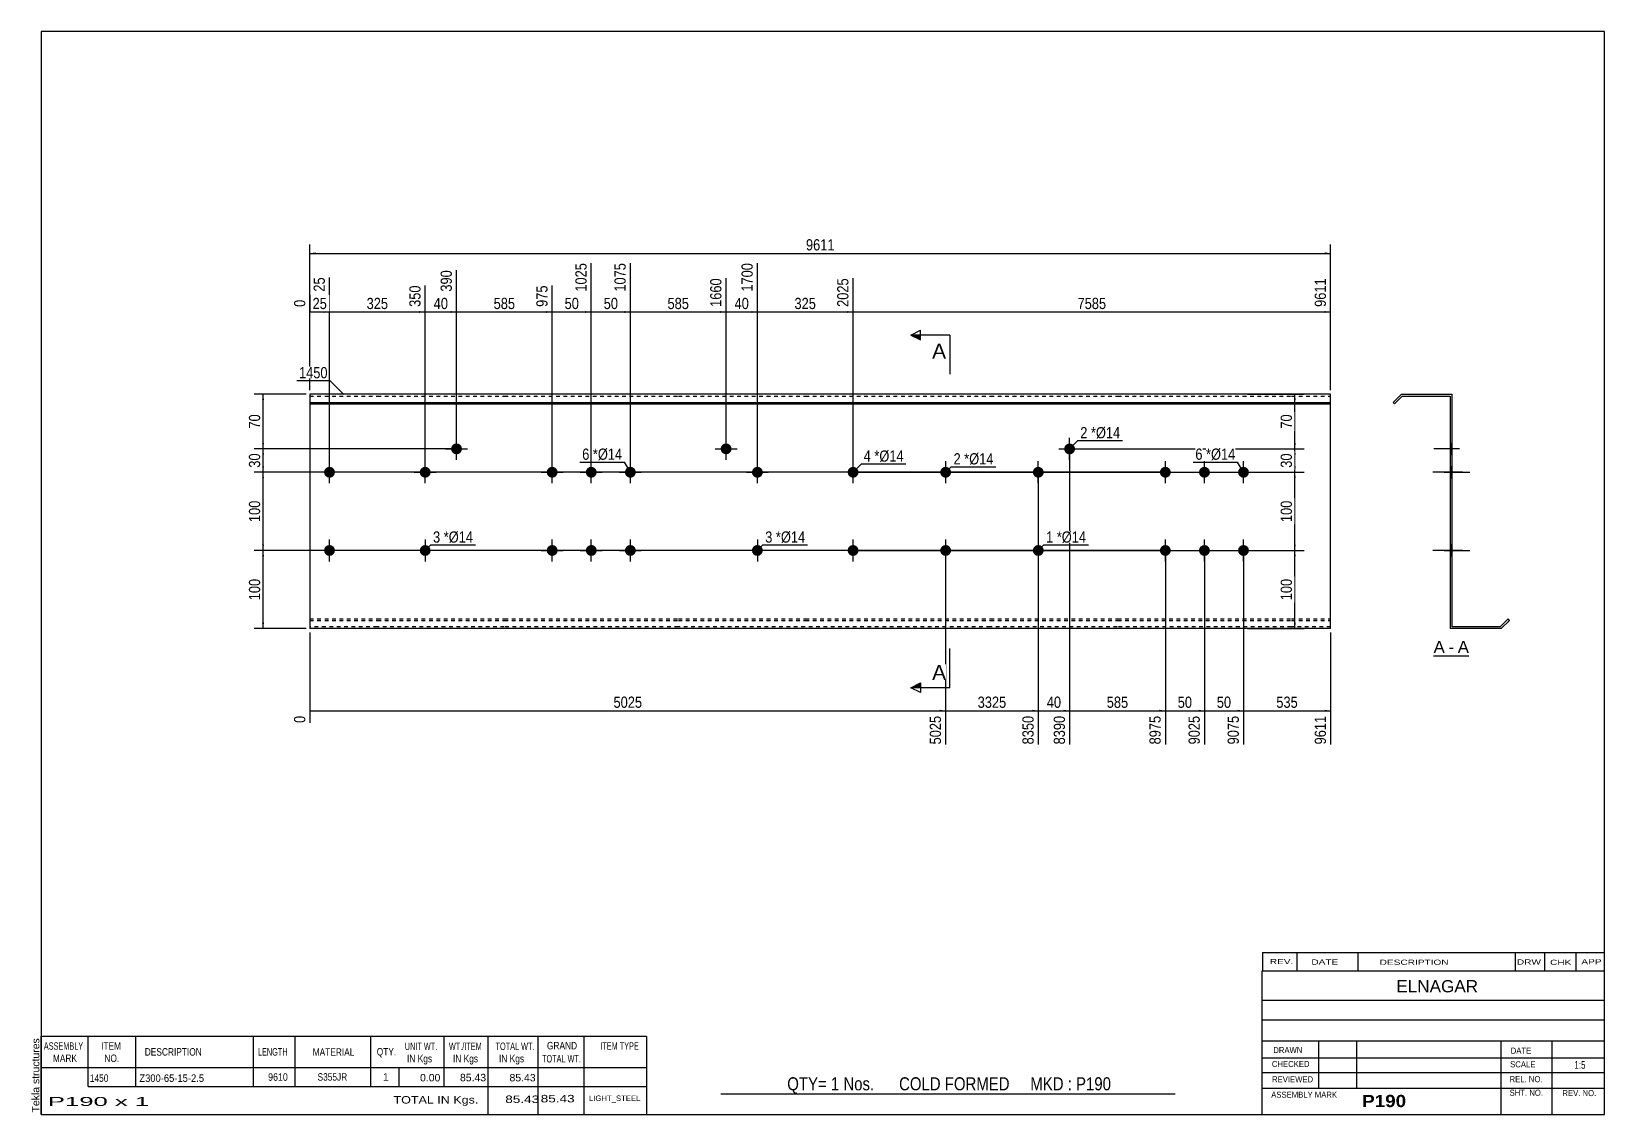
# Model space of a CAD drawing. Header units: millimetres. Extents: x -71 to 331, y -154 to 123.
import ezdxf

# ---------------------------------------------------------------- set-up
doc = ezdxf.new("R2010")
doc.units = ezdxf.units.MM
doc.linetypes.add('DXK_LINE_DOT1', pattern=[1.8814, 0.9407, -0.9407])
doc.styles.add('Arial', font='ARIAL.TTF', dxfattribs={"height": 0.2})
doc.styles.add('Arial Bold', font='ARIALBD.TTF', dxfattribs={"height": 0.2})
doc.styles.add('Arial Narrow', font='ARIALN.TTF', dxfattribs={"height": 0.2})

# ---------------------------------------------------------------- blocks, each defined once
blk = doc.blocks.new('Unknown-627191231-1992')
at = {"color": 5, "linetype": 'Continuous'}
for p, q in [((331.25, 122.75), (-68.75, 122.75)), ((-68.75, 122.75), (-68.75, -154.25)), ((331.25, -154.25), (331.25, 122.75)), ((-68.75, -154.25), (331.25, -154.25))]:
    blk.add_line(p, q, dxfattribs=at)
at = {"color": 174, "linetype": 'Continuous', "style": 'Arial'}
blk.add_text('Tekla structures', height=1.9102, rotation=90, dxfattribs=at).set_placement((-69.25, -153.75))
blk = doc.blocks.new('Unknown-627191231-12 - 1238')
at = {"color": 7, "linetype": 'Continuous'}
blk.add_line((287.52, -36.95), (296.55, -36.95), dxfattribs=at)
at = {"color": 0, "linetype": 'Continuous'}
blk.add_wipeout([(290.36, -36.2), (290.36, -33), (287.52, -33), (287.52, -36.2)], dxfattribs=at)
blk.add_wipeout([(292.74, -36.2), (292.74, -33), (291.32, -33), (291.32, -36.2)], dxfattribs=at)
at = {"color": 96, "linetype": 'Continuous', "style": 'Arial'}
blk.add_text('A', height=3.06, dxfattribs=at).set_placement((287.52, -36.2))
at = {"color": 0, "linetype": 'Continuous'}
blk.add_wipeout([(296.55, -36.2), (296.55, -33), (293.7, -33), (293.7, -36.2)], dxfattribs=at)
at = {"color": 96, "linetype": 'Continuous', "style": 'Arial'}
for s, p in [('-', (291.32, -36.2)), ('A', (293.7, -36.2))]:
    blk.add_text(s, height=3.06, dxfattribs=at).set_placement(p)
blk = doc.blocks.new('Bolt-627191231-1223 - 1203')
at = {"linetype": 'Continuous'}
blk.add_hatch(color=3, dxfattribs=at).paths.add_polyline_path([(28.09, 10, -1), (30.89, 10, -1)])
at = {"color": 3, "linetype": 'Continuous'}
for p, q in [((29.49, 7.2), (29.49, 12.8)), ((26.69, 10), (32.29, 10))]:
    blk.add_line(p, q, dxfattribs=at)
blk = doc.blocks.new('Part-627191231-1218 - 1203')
at = {"color": 2, "linetype": 'Continuous'}
for p, q in [((17.19, 30), (0, 30)), ((0, 30), (0, -30)), ((49.69, 30), (17.29, 30)), ((94.18, 30), (49.79, 30)), ((126.67, 30), (94.28, 30)), ((151.16, 30), (126.77, 30)), ((174.06, 30), (151.26, 30)), ((206.57, 30), (174.16, 30)), ((251.06, 30), (206.67, 30)), ((261.16, 30), (251.16, 30)), ((261.16, -30), (261.16, 30)), ((0, 27.88), (17.19, 27.88)), ((0, 27.53), (17.19, 27.53)), ((17.29, 27.88), (49.69, 27.88)), ((17.29, 27.53), (49.69, 27.53)), ((49.79, 27.88), (94.18, 27.88)), ((49.79, 27.53), (94.18, 27.53)), ((94.28, 27.88), (126.67, 27.88)), ((94.28, 27.53), (126.67, 27.53)), ((126.77, 27.88), (151.16, 27.88)), ((126.77, 27.53), (151.16, 27.53)), ((151.26, 27.88), (174.06, 27.88)), ((151.26, 27.53), (174.06, 27.53)), ((174.16, 27.88), (206.57, 27.88)), ((174.16, 27.53), (206.57, 27.53)), ((206.67, 27.88), (251.06, 27.88)), ((206.67, 27.53), (251.06, 27.53)), ((251.16, 27.88), (261.16, 27.88)), ((251.16, 27.53), (261.16, 27.53)), ((17.19, -30), (0, -30)), ((49.69, -30), (17.29, -30)), ((94.18, -30), (49.79, -30)), ((126.67, -30), (94.28, -30)), ((151.16, -30), (126.77, -30)), ((174.06, -30), (151.26, -30)), ((206.57, -30), (174.16, -30)), ((251.06, -30), (206.67, -30)), ((261.16, -30), (251.16, -30))]:
    blk.add_line(p, q, dxfattribs=at)
at = {"color": 7, "linetype": 'DXK_LINE_DOT1'}
for p, q in [((0, 29.5), (17.19, 29.5)), ((17.29, 29.5), (49.69, 29.5)), ((49.79, 29.5), (94.18, 29.5)), ((94.28, 29.5), (126.67, 29.5)), ((126.77, 29.5), (151.16, 29.5)), ((151.26, 29.5), (174.06, 29.5)), ((174.16, 29.5), (206.57, 29.5)), ((206.67, 29.5), (251.06, 29.5)), ((251.16, 29.5), (261.16, 29.5)), ((0, -27.53), (17.19, -27.53)), ((0, -27.88), (17.19, -27.88)), ((17.29, -27.53), (49.69, -27.53)), ((17.29, -27.88), (49.69, -27.88)), ((49.79, -27.53), (94.18, -27.53)), ((49.79, -27.88), (94.18, -27.88)), ((94.28, -27.53), (126.67, -27.53)), ((94.28, -27.88), (126.67, -27.88)), ((126.77, -27.53), (151.16, -27.53)), ((126.77, -27.88), (151.16, -27.88)), ((151.26, -27.53), (174.06, -27.53)), ((151.26, -27.88), (174.06, -27.88)), ((174.16, -27.53), (206.57, -27.53)), ((174.16, -27.88), (206.57, -27.88)), ((206.67, -27.53), (251.06, -27.53)), ((206.67, -27.88), (251.06, -27.88)), ((251.16, -27.53), (261.16, -27.53)), ((251.16, -27.88), (261.16, -27.88)), ((17.19, -29.5), (0, -29.5)), ((49.69, -29.5), (17.29, -29.5)), ((94.18, -29.5), (49.79, -29.5)), ((126.67, -29.5), (94.28, -29.5)), ((151.16, -29.5), (126.77, -29.5)), ((174.06, -29.5), (151.26, -29.5)), ((206.57, -29.5), (174.16, -29.5)), ((251.06, -29.5), (206.67, -29.5)), ((261.16, -29.5), (251.16, -29.5))]:
    blk.add_line(p, q, dxfattribs=at)
blk = doc.blocks.new('Bolt-627191231-1219 - 1203')
at = {"linetype": 'Continuous'}
for points in [[(60.58, 10, -1), (63.38, 10, -1)], [(70.58, 10, -1), (73.38, 10, -1)], [(80.58, 10, -1), (83.38, 10, -1)], [(60.58, -10, -1), (63.38, -10, -1)], [(70.58, -10, -1), (73.38, -10, -1)], [(80.58, -10, -1), (83.38, -10, -1)]]:
    blk.add_hatch(color=3, dxfattribs=at).paths.add_polyline_path(points)
at = {"color": 3, "linetype": 'Continuous'}
for p, q in [((61.98, 7.2), (61.98, 12.8)), ((71.98, 7.2), (71.98, 12.8)), ((81.98, 7.2), (81.98, 12.8)), ((59.18, 10), (64.78, 10)), ((69.18, 10), (74.78, 10)), ((79.18, 10), (84.78, 10)), ((61.98, -12.8), (61.98, -7.2)), ((71.98, -12.8), (71.98, -7.2)), ((81.98, -12.8), (81.98, -7.2)), ((59.18, -10), (64.78, -10)), ((69.18, -10), (74.78, -10)), ((79.18, -10), (84.78, -10))]:
    blk.add_line(p, q, dxfattribs=at)
blk = doc.blocks.new('Bolt-627191231-1220 - 1203')
at = {"linetype": 'Continuous'}
blk.add_hatch(color=3, dxfattribs=at).paths.add_polyline_path([(36.1, 15.99, -1), (38.9, 15.99, -1)])
at = {"color": 3, "linetype": 'Continuous'}
for p, q in [((37.5, 13.19), (37.5, 18.79)), ((34.7, 15.99), (40.3, 15.99))]:
    blk.add_line(p, q, dxfattribs=at)
blk = doc.blocks.new('Bolt-627191231-1221 - 1203')
at = {"linetype": 'Continuous'}
blk.add_hatch(color=3, dxfattribs=at).paths.add_polyline_path([(105.07, 15.99, -1), (107.87, 15.99, -1)])
at = {"color": 3, "linetype": 'Continuous'}
for p, q in [((106.47, 13.19), (106.47, 18.79)), ((103.67, 15.99), (109.27, 15.99))]:
    blk.add_line(p, q, dxfattribs=at)
blk = doc.blocks.new('Bolt-627191231-1222 - 1203')
at = {"linetype": 'Continuous'}
blk.add_hatch(color=3, dxfattribs=at).paths.add_polyline_path([(30.89, -10, -1), (28.09, -10, -1)])
at = {"color": 3, "linetype": 'Continuous'}
for p, q in [((29.49, -7.2), (29.49, -12.8)), ((32.29, -10), (26.69, -10))]:
    blk.add_line(p, q, dxfattribs=at)
blk = doc.blocks.new('Bolt-627191231-1224 - 1203')
at = {"linetype": 'Continuous'}
for points in [[(217.47, 10, -1), (220.27, 10, -1)], [(227.47, 10, -1), (230.27, 10, -1)], [(237.47, 10, -1), (240.27, 10, -1)], [(217.47, -10, -1), (220.27, -10, -1)], [(227.47, -10, -1), (230.27, -10, -1)], [(237.47, -10, -1), (240.27, -10, -1)]]:
    blk.add_hatch(color=3, dxfattribs=at).paths.add_polyline_path(points)
at = {"color": 3, "linetype": 'Continuous'}
for p, q in [((218.87, 7.2), (218.87, 12.8)), ((228.87, 7.2), (228.87, 12.8)), ((238.87, 7.2), (238.87, 12.8)), ((216.07, 10), (221.67, 10)), ((226.07, 10), (231.67, 10)), ((236.07, 10), (241.67, 10)), ((218.87, -12.8), (218.87, -7.2)), ((228.87, -12.8), (228.87, -7.2)), ((238.87, -12.8), (238.87, -7.2)), ((216.07, -10), (221.67, -10)), ((226.07, -10), (231.67, -10)), ((236.07, -10), (241.67, -10))]:
    blk.add_line(p, q, dxfattribs=at)
blk = doc.blocks.new('Bolt-627191231-1225 - 1203')
at = {"linetype": 'Continuous'}
blk.add_hatch(color=3, dxfattribs=at).paths.add_polyline_path([(192.98, 15.97, -1), (195.78, 15.97, -1)])
at = {"color": 3, "linetype": 'Continuous'}
for p, q in [((194.38, 13.17), (194.38, 18.77)), ((191.58, 15.97), (197.18, 15.97))]:
    blk.add_line(p, q, dxfattribs=at)
blk = doc.blocks.new('Bolt-627191231-1226 - 1203')
at = {"linetype": 'Continuous'}
for points in [[(164.06, 10, -1), (161.26, 10, -1)], [(164.06, -10, -1), (161.26, -10, -1)]]:
    blk.add_hatch(color=3, dxfattribs=at).paths.add_polyline_path(points)
at = {"color": 3, "linetype": 'Continuous'}
for p, q in [((162.66, 12.8), (162.66, 7.2)), ((165.46, 10), (159.86, 10)), ((162.66, -7.2), (162.66, -12.8)), ((165.46, -10), (159.86, -10))]:
    blk.add_line(p, q, dxfattribs=at)
blk = doc.blocks.new('Bolt-627191231-1227 - 1203')
at = {"linetype": 'Continuous'}
blk.add_hatch(color=3, dxfattribs=at).paths.add_polyline_path([(184.96, 10, -1), (187.76, 10, -1)])
at = {"color": 3, "linetype": 'Continuous'}
for p, q in [((186.36, 7.2), (186.36, 12.8)), ((183.56, 10), (189.16, 10))]:
    blk.add_line(p, q, dxfattribs=at)
blk = doc.blocks.new('Bolt-627191231-1228 - 1203')
at = {"linetype": 'Continuous'}
blk.add_hatch(color=3, dxfattribs=at).paths.add_polyline_path([(187.76, -10, -1), (184.96, -10, -1)])
at = {"color": 3, "linetype": 'Continuous'}
for p, q in [((186.36, -7.2), (186.36, -12.8)), ((189.16, -10), (183.56, -10))]:
    blk.add_line(p, q, dxfattribs=at)
blk = doc.blocks.new('Bolt-627191231-1229 - 1203')
at = {"linetype": 'Continuous'}
blk.add_hatch(color=3, dxfattribs=at).paths.add_polyline_path([(113.08, 10, -1), (115.88, 10, -1)])
at = {"color": 3, "linetype": 'Continuous'}
for p, q in [((114.48, 7.2), (114.48, 12.8)), ((111.68, 10), (117.28, 10))]:
    blk.add_line(p, q, dxfattribs=at)
blk = doc.blocks.new('Bolt-627191231-1230 - 1203')
at = {"linetype": 'Continuous'}
blk.add_hatch(color=3, dxfattribs=at).paths.add_polyline_path([(115.88, -10, -1), (113.08, -10, -1)])
at = {"color": 3, "linetype": 'Continuous'}
for p, q in [((114.48, -7.2), (114.48, -12.8)), ((117.28, -10), (111.68, -10))]:
    blk.add_line(p, q, dxfattribs=at)
blk = doc.blocks.new('Bolt-627191231-1231 - 1203')
at = {"linetype": 'Continuous'}
for points in [[(3.6, 10, -1), (6.4, 10, -1)], [(137.57, 10, -1), (140.37, 10, -1)]]:
    blk.add_hatch(color=3, dxfattribs=at).paths.add_polyline_path(points)
at = {"color": 3, "linetype": 'Continuous'}
for p, q in [((5, 7.2), (5, 12.8)), ((138.97, 7.2), (138.97, 12.8)), ((7.8, 10), (2.2, 10)), ((141.77, 10), (136.17, 10))]:
    blk.add_line(p, q, dxfattribs=at)
blk = doc.blocks.new('Bolt-627191231-1232 - 1203')
at = {"linetype": 'Continuous'}
for points in [[(3.6, -10, -1), (6.4, -10, -1)], [(137.57, -10, -1), (140.37, -10, -1)]]:
    blk.add_hatch(color=3, dxfattribs=at).paths.add_polyline_path(points)
at = {"color": 3, "linetype": 'Continuous'}
for p, q in [((5, -12.8), (5, -7.2)), ((138.97, -12.8), (138.97, -7.2)), ((7.8, -10), (2.2, -10)), ((141.77, -10), (136.17, -10))]:
    blk.add_line(p, q, dxfattribs=at)
blk = doc.blocks.new('Part-627191231-1240 - 1238')
at = {"color": 2, "linetype": 'Continuous'}
for p, q in [((279.28, 30), (277.16, 27.88)), ((279.49, 29.5), (277.51, 27.53)), ((279.28, 30), (292.28, 30)), ((279.49, 29.5), (291.78, 29.5)), ((291.78, 29.5), (291.78, -30)), ((292.28, -29.5), (292.28, 30)), ((277.16, 27.88), (277.51, 27.53)), ((304.57, -29.5), (306.55, -27.53)), ((304.78, -30), (306.9, -27.88)), ((306.9, -27.88), (306.55, -27.53)), ((304.78, -30), (291.78, -30)), ((304.57, -29.5), (292.28, -29.5))]:
    blk.add_line(p, q, dxfattribs=at)
blk = doc.blocks.new('Bolt-627191231-1241 - 1238')
at = {"linetype": 'Continuous'}
for points in [[(291.78, 11.4), (291.78, 8.6), (292.28, 8.6), (292.28, 11.4)], [(291.78, 11.4), (291.78, 8.6), (292.28, 8.6), (292.28, 11.4)], [(291.78, 11.4), (291.78, 8.6), (292.28, 8.6), (292.28, 11.4)], [(291.78, -8.6), (291.78, -11.4), (292.28, -11.4), (292.28, -8.6)], [(291.78, -8.6), (291.78, -11.4), (292.28, -11.4), (292.28, -8.6)], [(291.78, -8.6), (291.78, -11.4), (292.28, -11.4), (292.28, -8.6)]]:
    blk.add_hatch(color=3, dxfattribs=at).paths.add_polyline_path(points)
at = {"color": 3, "linetype": 'Continuous'}
for p, q in [((294.88, 10), (287.28, 10)), ((294.88, 10), (287.28, 10)), ((294.88, 10), (287.28, 10)), ((292.28, 11.4), (291.78, 11.4)), ((292.28, 11.4), (291.78, 11.4)), ((292.28, 11.4), (291.78, 11.4)), ((292.28, 8.6), (291.78, 8.6)), ((292.28, 8.6), (291.78, 8.6)), ((292.28, 8.6), (291.78, 8.6)), ((294.88, -10), (287.28, -10)), ((294.88, -10), (287.28, -10)), ((294.88, -10), (287.28, -10)), ((292.28, -8.6), (291.78, -8.6)), ((292.28, -8.6), (291.78, -8.6)), ((292.28, -8.6), (291.78, -8.6)), ((292.28, -11.4), (291.78, -11.4)), ((292.28, -11.4), (291.78, -11.4)), ((292.28, -11.4), (291.78, -11.4))]:
    blk.add_line(p, q, dxfattribs=at)
blk = doc.blocks.new('Bolt-627191231-1242 - 1238')
at = {"linetype": 'Continuous'}
blk.add_hatch(color=3, dxfattribs=at).paths.add_polyline_path([(291.78, 17.39), (291.78, 14.59), (292.28, 14.59), (292.28, 17.39)])
at = {"color": 3, "linetype": 'Continuous'}
for p, q in [((292.28, 17.39), (291.78, 17.39)), ((294.13, 15.99), (287.53, 15.99)), ((292.28, 14.59), (291.78, 14.59))]:
    blk.add_line(p, q, dxfattribs=at)
blk = doc.blocks.new('Bolt-627191231-1243 - 1238')
at = {"linetype": 'Continuous'}
blk.add_hatch(color=3, dxfattribs=at).paths.add_polyline_path([(291.78, 17.39), (291.78, 14.59), (292.28, 14.59), (292.28, 17.39)])
at = {"color": 3, "linetype": 'Continuous'}
for p, q in [((292.28, 17.39), (291.78, 17.39)), ((294.13, 15.99), (287.53, 15.99)), ((292.28, 14.59), (291.78, 14.59))]:
    blk.add_line(p, q, dxfattribs=at)
blk = doc.blocks.new('Bolt-627191231-1244 - 1238')
at = {"linetype": 'Continuous'}
blk.add_hatch(color=3, dxfattribs=at).paths.add_polyline_path([(292.28, -11.4), (292.28, -8.6), (291.78, -8.6), (291.78, -11.4)])
at = {"color": 3, "linetype": 'Continuous'}
for p, q in [((292.28, -8.6), (291.78, -8.6)), ((293.88, -10), (291.78, -10)), ((292.28, -11.4), (291.78, -11.4))]:
    blk.add_line(p, q, dxfattribs=at)
blk = doc.blocks.new('Bolt-627191231-1245 - 1238')
at = {"linetype": 'Continuous'}
blk.add_hatch(color=3, dxfattribs=at).paths.add_polyline_path([(291.78, 11.4), (291.78, 8.6), (292.28, 8.6), (292.28, 11.4)])
at = {"color": 3, "linetype": 'Continuous'}
for p, q in [((294.13, 10), (287.53, 10)), ((292.28, 11.4), (291.78, 11.4)), ((292.28, 8.6), (291.78, 8.6))]:
    blk.add_line(p, q, dxfattribs=at)
blk = doc.blocks.new('Bolt-627191231-1246 - 1238')
at = {"linetype": 'Continuous'}
for points in [[(291.78, 11.4), (291.78, 8.6), (292.28, 8.6), (292.28, 11.4)], [(291.78, 11.4), (291.78, 8.6), (292.28, 8.6), (292.28, 11.4)], [(291.78, 11.4), (291.78, 8.6), (292.28, 8.6), (292.28, 11.4)], [(291.78, -8.6), (291.78, -11.4), (292.28, -11.4), (292.28, -8.6)], [(291.78, -8.6), (291.78, -11.4), (292.28, -11.4), (292.28, -8.6)], [(291.78, -8.6), (291.78, -11.4), (292.28, -11.4), (292.28, -8.6)]]:
    blk.add_hatch(color=3, dxfattribs=at).paths.add_polyline_path(points)
at = {"color": 3, "linetype": 'Continuous'}
for p, q in [((294.88, 10), (287.28, 10)), ((294.88, 10), (287.28, 10)), ((294.88, 10), (287.28, 10)), ((292.28, 11.4), (291.78, 11.4)), ((292.28, 11.4), (291.78, 11.4)), ((292.28, 11.4), (291.78, 11.4)), ((292.28, 8.6), (291.78, 8.6)), ((292.28, 8.6), (291.78, 8.6)), ((292.28, 8.6), (291.78, 8.6)), ((294.88, -10), (287.28, -10)), ((294.88, -10), (287.28, -10)), ((294.88, -10), (287.28, -10)), ((292.28, -8.6), (291.78, -8.6)), ((292.28, -8.6), (291.78, -8.6)), ((292.28, -8.6), (291.78, -8.6)), ((292.28, -11.4), (291.78, -11.4)), ((292.28, -11.4), (291.78, -11.4)), ((292.28, -11.4), (291.78, -11.4))]:
    blk.add_line(p, q, dxfattribs=at)
blk = doc.blocks.new('Bolt-627191231-1247 - 1238')
at = {"linetype": 'Continuous'}
blk.add_hatch(color=3, dxfattribs=at).paths.add_polyline_path([(291.78, 17.37), (291.78, 14.57), (292.28, 14.57), (292.28, 17.37)])
at = {"color": 3, "linetype": 'Continuous'}
for p, q in [((292.28, 17.37), (291.78, 17.37)), ((294.18, 15.97), (287.58, 15.97)), ((292.28, 14.57), (291.78, 14.57))]:
    blk.add_line(p, q, dxfattribs=at)
blk = doc.blocks.new('Bolt-627191231-1248 - 1238')
at = {"linetype": 'Continuous'}
for points in [[(292.28, 8.6), (292.28, 11.4), (291.78, 11.4), (291.78, 8.6)], [(292.28, -11.4), (292.28, -8.6), (291.78, -8.6), (291.78, -11.4)]]:
    blk.add_hatch(color=3, dxfattribs=at).paths.add_polyline_path(points)
at = {"color": 3, "linetype": 'Continuous'}
for p, q in [((292.28, 10), (287.78, 10)), ((292.28, 11.4), (291.78, 11.4)), ((292.28, 8.6), (291.78, 8.6)), ((292.28, -10), (287.78, -10)), ((292.28, -8.6), (291.78, -8.6)), ((292.28, -11.4), (291.78, -11.4))]:
    blk.add_line(p, q, dxfattribs=at)
blk = doc.blocks.new('Bolt-627191231-1249 - 1238')
at = {"linetype": 'Continuous'}
blk.add_hatch(color=3, dxfattribs=at).paths.add_polyline_path([(291.78, 11.4), (291.78, 8.6), (292.28, 8.6), (292.28, 11.4)])
at = {"color": 3, "linetype": 'Continuous'}
for p, q in [((294.18, 10), (287.58, 10)), ((292.28, 11.4), (291.78, 11.4)), ((292.28, 8.6), (291.78, 8.6))]:
    blk.add_line(p, q, dxfattribs=at)
blk = doc.blocks.new('Bolt-627191231-1250 - 1238')
at = {"linetype": 'Continuous'}
blk.add_hatch(color=3, dxfattribs=at).paths.add_polyline_path([(292.28, -11.4), (292.28, -8.6), (291.78, -8.6), (291.78, -11.4)])
at = {"color": 3, "linetype": 'Continuous'}
for p, q in [((292.28, -8.6), (291.78, -8.6)), ((293.88, -10), (291.78, -10)), ((292.28, -11.4), (291.78, -11.4))]:
    blk.add_line(p, q, dxfattribs=at)
blk = doc.blocks.new('Bolt-627191231-1251 - 1238')
at = {"linetype": 'Continuous'}
blk.add_hatch(color=3, dxfattribs=at).paths.add_polyline_path([(291.78, 11.4), (291.78, 8.6), (292.28, 8.6), (292.28, 11.4)])
at = {"color": 3, "linetype": 'Continuous'}
for p, q in [((294.13, 10), (287.53, 10)), ((292.28, 11.4), (291.78, 11.4)), ((292.28, 8.6), (291.78, 8.6))]:
    blk.add_line(p, q, dxfattribs=at)
blk = doc.blocks.new('Bolt-627191231-1252 - 1238')
at = {"linetype": 'Continuous'}
blk.add_hatch(color=3, dxfattribs=at).paths.add_polyline_path([(292.28, -11.4), (292.28, -8.6), (291.78, -8.6), (291.78, -11.4)])
at = {"color": 3, "linetype": 'Continuous'}
for p, q in [((292.28, -8.6), (291.78, -8.6)), ((293.88, -10), (291.78, -10)), ((292.28, -11.4), (291.78, -11.4))]:
    blk.add_line(p, q, dxfattribs=at)
blk = doc.blocks.new('Bolt-627191231-1253 - 1238')
at = {"linetype": 'Continuous'}
blk.add_hatch(color=3, dxfattribs=at).paths.add_polyline_path([(291.78, 11.4), (291.78, 8.6), (292.28, 8.6), (292.28, 11.4)])
blk.add_hatch(color=3, dxfattribs=at).paths.add_polyline_path([(291.78, 11.4), (291.78, 8.6), (292.28, 8.6), (292.28, 11.4)])
at = {"color": 3, "linetype": 'Continuous'}
for p, q in [((290.18, 10), (296.78, 10)), ((290.18, 10), (296.78, 10)), ((291.78, 11.4), (292.28, 11.4)), ((291.78, 11.4), (292.28, 11.4)), ((291.78, 8.6), (292.28, 8.6)), ((291.78, 8.6), (292.28, 8.6))]:
    blk.add_line(p, q, dxfattribs=at)
blk = doc.blocks.new('Bolt-627191231-1254 - 1238')
at = {"linetype": 'Continuous'}
blk.add_hatch(color=3, dxfattribs=at).paths.add_polyline_path([(291.78, -8.6), (291.78, -11.4), (292.28, -11.4), (292.28, -8.6)])
blk.add_hatch(color=3, dxfattribs=at).paths.add_polyline_path([(291.78, -8.6), (291.78, -11.4), (292.28, -11.4), (292.28, -8.6)])
at = {"color": 3, "linetype": 'Continuous'}
for p, q in [((290.18, -10), (296.78, -10)), ((290.18, -10), (296.78, -10)), ((291.78, -8.6), (292.28, -8.6)), ((291.78, -8.6), (292.28, -8.6)), ((291.78, -11.4), (292.28, -11.4)), ((291.78, -11.4), (292.28, -11.4))]:
    blk.add_line(p, q, dxfattribs=at)
blk = doc.blocks.new('StraightDimension-627191231-1348 - 1203')
at = {"linetype": 'Continuous'}
for points in [[(251.75, 14.47), (252, 15.97), (252.25, 14.47)], [(252.25, 11.5), (252, 10), (251.75, 11.5)]]:
    blk.add_hatch(color=7, dxfattribs=at).paths.add_polyline_path(points)
at = {"color": 7, "linetype": 'Continuous'}
for p, q in [((195.38, 15.97), (254.4, 15.97)), ((252, 10), (252, 15.97)), ((139.97, 10), (254.4, 10))]:
    blk.add_line(p, q, dxfattribs=at)
at = {"color": 0}
blk.add_wipeout([(251.85, 15.41), (247.65, 15.41), (247.65, 10.56), (251.85, 10.56)], dxfattribs=at)
at = {"color": 3, "style": 'Arial Narrow'}
blk.add_text('30', height=2.863, rotation=90.0002, dxfattribs=at).set_placement((251.25, 11.16))
blk = doc.blocks.new('StraightDimension-627191231-1347 - 1203')
at = {"linetype": 'Continuous'}
for points in [[(251.75, 28.5), (252, 30), (252.25, 28.5)], [(252.25, 17.47), (252, 15.97), (251.75, 17.47)]]:
    blk.add_hatch(color=7, dxfattribs=at).paths.add_polyline_path(points)
at = {"color": 7, "linetype": 'Continuous'}
for p, q in [((239.87, 30), (254.4, 30)), ((252, 15.97), (252, 30)), ((195.38, 15.97), (254.4, 15.97))]:
    blk.add_line(p, q, dxfattribs=at)
at = {"color": 0}
blk.add_wipeout([(251.85, 25.41), (247.65, 25.41), (247.65, 20.56), (251.85, 20.56)], dxfattribs=at)
at = {"color": 3, "style": 'Arial Narrow'}
blk.add_text('70', height=2.863, rotation=90.0002, dxfattribs=at).set_placement((251.25, 21.16))
blk = doc.blocks.new('StraightDimension-627191231-1350 - 1203')
at = {"linetype": 'Continuous'}
for points in [[(251.75, -11.5), (252, -10), (252.25, -11.5)], [(252.25, -28.5), (252, -30), (251.75, -28.5)]]:
    blk.add_hatch(color=7, dxfattribs=at).paths.add_polyline_path(points)
at = {"color": 7, "linetype": 'Continuous'}
for p, q in [((139.97, -10), (254.4, -10)), ((252, -30), (252, -10)), ((239.87, -30), (254.4, -30))]:
    blk.add_line(p, q, dxfattribs=at)
at = {"color": 0}
blk.add_wipeout([(251.85, -16.66), (247.65, -16.66), (247.65, -23.34), (251.85, -23.34)], dxfattribs=at)
at = {"color": 3, "style": 'Arial Narrow'}
blk.add_text('100', height=2.863, rotation=90.0002, dxfattribs=at).set_placement((251.25, -22.74))
blk = doc.blocks.new('StraightDimension-627191231-1273 - 1203')
at = {"linetype": 'Continuous'}
blk.add_hatch(color=7, dxfattribs=at).paths.add_polyline_path([(70.48, 51.25), (71.98, 51), (70.48, 50.75)])
at = {"color": 7, "linetype": 'Continuous'}
for p, q in [((71.98, 11), (71.98, 63.51)), ((61.98, 11), (61.98, 57.78)), ((61.98, 51), (71.98, 51))]:
    blk.add_line(p, q, dxfattribs=at)
at = {"color": 0}
blk.add_wipeout([(69.41, 51.15), (69.41, 55.35), (64.56, 55.35), (64.56, 51.15)], dxfattribs=at)
at = {"color": 0, "linetype": 'Continuous'}
blk.add_wipeout([(71.38, 64.11), (67.18, 64.11), (67.18, 55.6), (71.38, 55.6)], dxfattribs=at)
at = {"color": 3, "linetype": 'Continuous', "style": 'Arial Narrow'}
blk.add_text('1025', height=2.863, rotation=90.0002, dxfattribs=at).set_placement((70.78, 56.2))
at = {"color": 3, "style": 'Arial Narrow'}
blk.add_text('50', height=2.863, dxfattribs=at).set_placement((65.16, 51.75))
blk = doc.blocks.new('StraightDimension-627191231-1349 - 1203')
at = {"linetype": 'Continuous'}
for points in [[(251.75, 8.5), (252, 10), (252.25, 8.5)], [(252.25, -8.5), (252, -10), (251.75, -8.5)]]:
    blk.add_hatch(color=7, dxfattribs=at).paths.add_polyline_path(points)
at = {"color": 7, "linetype": 'Continuous'}
for p, q in [((139.97, 10), (254.4, 10)), ((252, -10), (252, 10)), ((139.97, -10), (254.4, -10))]:
    blk.add_line(p, q, dxfattribs=at)
at = {"color": 0}
blk.add_wipeout([(251.85, 3.34), (247.65, 3.34), (247.65, -3.34), (251.85, -3.34)], dxfattribs=at)
at = {"color": 3, "style": 'Arial Narrow'}
blk.add_text('100', height=2.863, rotation=90.0002, dxfattribs=at).set_placement((251.25, -2.74))
blk = doc.blocks.new('StraightDimension-627191231-1268 - 1203')
at = {"linetype": 'Continuous'}
blk.add_hatch(color=7, dxfattribs=at).paths.add_polyline_path([(259.66, 51.25), (261.16, 51), (259.66, 50.75)])
at = {"color": 7, "linetype": 'Continuous'}
for p, q in [((138.97, 11), (138.97, 59.61)), ((261.16, 31), (261.16, 59.61)), ((138.97, 51), (261.16, 51))]:
    blk.add_line(p, q, dxfattribs=at)
at = {"color": 0, "linetype": 'Continuous'}
blk.add_wipeout([(260.56, 60.21), (256.36, 60.21), (256.36, 51.7), (260.56, 51.7)], dxfattribs=at)
at = {"color": 0}
blk.add_wipeout([(204.32, 51.15), (204.32, 55.35), (195.81, 55.35), (195.81, 51.15)], dxfattribs=at)
at = {"color": 3, "linetype": 'Continuous', "style": 'Arial Narrow'}
blk.add_text('9611', height=2.863, rotation=90.0002, dxfattribs=at).set_placement((259.96, 52.3))
at = {"color": 3, "style": 'Arial Narrow'}
blk.add_text('7585', height=2.863, dxfattribs=at).set_placement((196.41, 51.75))
blk = doc.blocks.new('StraightDimension-627191231-1269 - 1203')
at = {"linetype": 'Continuous'}
blk.add_hatch(color=7, dxfattribs=at).paths.add_polyline_path([(137.47, 51.25), (138.97, 51), (137.47, 50.75)])
at = {"color": 7, "linetype": 'Continuous'}
for p, q in [((114.48, 11), (114.48, 63.51)), ((138.97, 11), (138.97, 59.61)), ((114.48, 51), (138.97, 51))]:
    blk.add_line(p, q, dxfattribs=at)
at = {"color": 0, "linetype": 'Continuous'}
blk.add_wipeout([(138.37, 60.21), (134.17, 60.21), (134.17, 51.7), (138.37, 51.7)], dxfattribs=at)
at = {"color": 0}
blk.add_wipeout([(130.07, 51.15), (130.07, 55.35), (123.38, 55.35), (123.38, 51.15)], dxfattribs=at)
at = {"color": 3, "linetype": 'Continuous', "style": 'Arial Narrow'}
blk.add_text('2025', height=2.863, rotation=90.0002, dxfattribs=at).set_placement((137.77, 52.3))
at = {"color": 3, "style": 'Arial Narrow'}
blk.add_text('325', height=2.863, dxfattribs=at).set_placement((123.98, 51.75))
blk = doc.blocks.new('StraightDimension-627191231-1270 - 1203')
at = {"linetype": 'Continuous'}
blk.add_hatch(color=7, dxfattribs=at).paths.add_polyline_path([(112.98, 51.25), (114.48, 51), (112.98, 50.75)])
at = {"color": 7, "linetype": 'Continuous'}
for p, q in [((114.48, 11), (114.48, 63.51)), ((106.47, 16.99), (106.47, 59.61)), ((106.47, 51), (114.48, 51))]:
    blk.add_line(p, q, dxfattribs=at)
at = {"color": 0}
blk.add_wipeout([(112.9, 51.15), (112.9, 55.35), (108.05, 55.35), (108.05, 51.15)], dxfattribs=at)
at = {"color": 0, "linetype": 'Continuous'}
blk.add_wipeout([(113.88, 64.11), (109.68, 64.11), (109.68, 55.6), (113.88, 55.6)], dxfattribs=at)
at = {"color": 3, "linetype": 'Continuous', "style": 'Arial Narrow'}
blk.add_text('1700', height=2.863, rotation=90.0002, dxfattribs=at).set_placement((113.28, 56.2))
at = {"color": 3, "style": 'Arial Narrow'}
blk.add_text('40', height=2.863, dxfattribs=at).set_placement((108.65, 51.75))
blk = doc.blocks.new('StraightDimension-627191231-1320 - 1203')
at = {"linetype": 'Continuous'}
blk.add_hatch(color=7, dxfattribs=at).paths.add_polyline_path([(217.37, -50.75), (218.87, -51), (217.37, -51.25)])
at = {"color": 7, "linetype": 'Continuous'}
for p, q in [((194.38, 14.97), (194.38, -59.61)), ((218.87, -11), (218.87, -59.61)), ((194.38, -51), (218.87, -51))]:
    blk.add_line(p, q, dxfattribs=at)
at = {"color": 0}
blk.add_wipeout([(209.96, -50.85), (209.96, -46.65), (203.28, -46.65), (203.28, -50.85)], dxfattribs=at)
at = {"color": 0, "linetype": 'Continuous'}
blk.add_wipeout([(218.27, -51.7), (214.07, -51.7), (214.07, -60.21), (218.27, -60.21)], dxfattribs=at)
at = {"color": 3, "style": 'Arial Narrow'}
blk.add_text('585', height=2.863, dxfattribs=at).set_placement((203.88, -50.25))
at = {"color": 3, "linetype": 'Continuous', "style": 'Arial Narrow'}
blk.add_text('8975', height=2.863, rotation=90.0002, dxfattribs=at).set_placement((217.67, -59.61))
blk = doc.blocks.new('StraightDimension-627191231-1271 - 1203')
at = {"linetype": 'Continuous'}
blk.add_hatch(color=7, dxfattribs=at).paths.add_polyline_path([(104.97, 51.25), (106.47, 51), (104.97, 50.75)])
at = {"color": 7, "linetype": 'Continuous'}
for p, q in [((81.98, 11), (81.98, 63.51)), ((106.47, 16.99), (106.47, 59.61)), ((81.98, 51), (106.47, 51))]:
    blk.add_line(p, q, dxfattribs=at)
at = {"color": 0, "linetype": 'Continuous'}
blk.add_wipeout([(105.87, 60.21), (101.67, 60.21), (101.67, 51.7), (105.87, 51.7)], dxfattribs=at)
at = {"color": 0}
blk.add_wipeout([(97.57, 51.15), (97.57, 55.35), (90.89, 55.35), (90.89, 51.15)], dxfattribs=at)
at = {"color": 3, "linetype": 'Continuous', "style": 'Arial Narrow'}
blk.add_text('1660', height=2.863, rotation=90.0002, dxfattribs=at).set_placement((105.27, 52.3))
at = {"color": 3, "style": 'Arial Narrow'}
blk.add_text('585', height=2.863, dxfattribs=at).set_placement((91.49, 51.75))
blk = doc.blocks.new('StraightDimension-627191231-1272 - 1203')
at = {"linetype": 'Continuous'}
blk.add_hatch(color=7, dxfattribs=at).paths.add_polyline_path([(80.48, 51.25), (81.98, 51), (80.48, 50.75)])
at = {"color": 7, "linetype": 'Continuous'}
for p, q in [((71.98, 11), (71.98, 63.51)), ((81.98, 11), (81.98, 63.51)), ((71.98, 51), (81.98, 51))]:
    blk.add_line(p, q, dxfattribs=at)
at = {"color": 0}
blk.add_wipeout([(79.41, 51.15), (79.41, 55.35), (74.56, 55.35), (74.56, 51.15)], dxfattribs=at)
at = {"color": 0, "linetype": 'Continuous'}
blk.add_wipeout([(81.38, 64.11), (77.18, 64.11), (77.18, 55.6), (81.38, 55.6)], dxfattribs=at)
at = {"color": 3, "linetype": 'Continuous', "style": 'Arial Narrow'}
blk.add_text('1075', height=2.863, rotation=90.0002, dxfattribs=at).set_placement((80.78, 56.2))
at = {"color": 3, "style": 'Arial Narrow'}
blk.add_text('50', height=2.863, dxfattribs=at).set_placement((75.16, 51.75))
blk = doc.blocks.new('StraightDimension-627191231-1274 - 1203')
at = {"linetype": 'Continuous'}
blk.add_hatch(color=7, dxfattribs=at).paths.add_polyline_path([(60.48, 51.25), (61.98, 51), (60.48, 50.75)])
at = {"color": 7, "linetype": 'Continuous'}
for p, q in [((37.5, 16.99), (37.5, 61.68)), ((61.98, 11), (61.98, 57.78)), ((37.5, 51), (61.98, 51))]:
    blk.add_line(p, q, dxfattribs=at)
at = {"color": 0, "linetype": 'Continuous'}
blk.add_wipeout([(61.38, 58.38), (57.18, 58.38), (57.18, 51.7), (61.38, 51.7)], dxfattribs=at)
at = {"color": 0}
blk.add_wipeout([(53.08, 51.15), (53.08, 55.35), (46.4, 55.35), (46.4, 51.15)], dxfattribs=at)
at = {"color": 3, "linetype": 'Continuous', "style": 'Arial Narrow'}
blk.add_text('975', height=2.863, rotation=90.0002, dxfattribs=at).set_placement((60.78, 52.3))
at = {"color": 3, "style": 'Arial Narrow'}
blk.add_text('585', height=2.863, dxfattribs=at).set_placement((47, 51.75))
blk = doc.blocks.new('StraightDimension-627191231-1275 - 1203')
at = {"linetype": 'Continuous'}
blk.add_hatch(color=7, dxfattribs=at).paths.add_polyline_path([(36, 51.25), (37.5, 51), (36, 50.75)])
at = {"color": 7, "linetype": 'Continuous'}
for p, q in [((37.5, 16.99), (37.5, 61.68)), ((29.49, 11), (29.49, 57.78)), ((29.49, 51), (37.5, 51))]:
    blk.add_line(p, q, dxfattribs=at)
at = {"color": 0}
blk.add_wipeout([(35.92, 51.15), (35.92, 55.35), (31.06, 55.35), (31.06, 51.15)], dxfattribs=at)
at = {"color": 0, "linetype": 'Continuous'}
blk.add_wipeout([(36.9, 62.28), (32.7, 62.28), (32.7, 55.6), (36.9, 55.6)], dxfattribs=at)
at = {"color": 3, "linetype": 'Continuous', "style": 'Arial Narrow'}
blk.add_text('390', height=2.863, rotation=90.0002, dxfattribs=at).set_placement((36.3, 56.2))
at = {"color": 3, "style": 'Arial Narrow'}
blk.add_text('40', height=2.863, dxfattribs=at).set_placement((31.66, 51.75))
blk = doc.blocks.new('StraightDimension-627191231-1276 - 1203')
at = {"linetype": 'Continuous'}
blk.add_hatch(color=7, dxfattribs=at).paths.add_polyline_path([(27.99, 51.25), (29.49, 51), (27.99, 50.75)])
at = {"color": 7, "linetype": 'Continuous'}
for p, q in [((5, 11), (5, 59.86)), ((29.49, 11), (29.49, 57.78)), ((5, 51), (29.49, 51))]:
    blk.add_line(p, q, dxfattribs=at)
at = {"color": 0, "linetype": 'Continuous'}
blk.add_wipeout([(28.89, 58.38), (24.69, 58.38), (24.69, 51.7), (28.89, 51.7)], dxfattribs=at)
at = {"color": 0}
blk.add_wipeout([(20.59, 51.15), (20.59, 55.35), (13.9, 55.35), (13.9, 51.15)], dxfattribs=at)
at = {"color": 3, "linetype": 'Continuous', "style": 'Arial Narrow'}
blk.add_text('350', height=2.863, rotation=90.0002, dxfattribs=at).set_placement((28.29, 52.3))
at = {"color": 3, "style": 'Arial Narrow'}
blk.add_text('325', height=2.863, dxfattribs=at).set_placement((14.5, 51.75))
blk = doc.blocks.new('StraightDimension-627191231-1277 - 1203')
at = {"linetype": 'Continuous'}
blk.add_hatch(color=7, dxfattribs=at).paths.add_polyline_path([(3.5, 51.25), (5, 51), (3.5, 50.75)])
at = {"color": 7, "linetype": 'Continuous'}
for p, q in [((5, 11), (5, 59.86)), ((0, 31), (0, 54.13)), ((0, 51), (5, 51))]:
    blk.add_line(p, q, dxfattribs=at)
at = {"color": 0}
blk.add_wipeout([(4.93, 51.15), (4.93, 55.35), (0.07, 55.35), (0.07, 51.15)], dxfattribs=at)
at = {"color": 0, "linetype": 'Continuous'}
blk.add_wipeout([(4.4, 60.46), (0.2, 60.46), (0.2, 55.6), (4.4, 55.6)], dxfattribs=at)
blk.add_wipeout([(-0.6, 54.73), (-4.8, 54.73), (-4.8, 51.7), (-0.6, 51.7)], dxfattribs=at)
at = {"color": 3, "linetype": 'Continuous', "style": 'Arial Narrow'}
for s, height, p in [('25', 2.863, (3.8, 56.2)), ('0', 2.86, (-1.2, 52.3))]:
    blk.add_text(s, height=height, rotation=90.0002, dxfattribs=at).set_placement(p)
at = {"color": 3, "style": 'Arial Narrow'}
blk.add_text('25', height=2.863, dxfattribs=at).set_placement((0.67, 51.75))
blk = doc.blocks.new('StraightDimension-627191231-1317 - 1203')
at = {"linetype": 'Continuous'}
blk.add_hatch(color=7, dxfattribs=at).paths.add_polyline_path([(259.66, -50.75), (261.16, -51), (259.66, -51.25)])
at = {"color": 7, "linetype": 'Continuous'}
for p, q in [((238.87, -11), (238.87, -59.61)), ((261.16, -31), (261.16, -59.61)), ((238.87, -51), (261.16, -51))]:
    blk.add_line(p, q, dxfattribs=at)
at = {"color": 0}
blk.add_wipeout([(253.36, -50.85), (253.36, -46.65), (246.67, -46.65), (246.67, -50.85)], dxfattribs=at)
at = {"color": 0, "linetype": 'Continuous'}
blk.add_wipeout([(260.56, -51.7), (256.36, -51.7), (256.36, -60.21), (260.56, -60.21)], dxfattribs=at)
at = {"color": 3, "style": 'Arial Narrow'}
blk.add_text('535', height=2.863, dxfattribs=at).set_placement((247.27, -50.25))
at = {"color": 3, "linetype": 'Continuous', "style": 'Arial Narrow'}
blk.add_text('9611', height=2.863, rotation=90.0002, dxfattribs=at).set_placement((259.96, -59.61))
blk = doc.blocks.new('StraightDimension-627191231-1318 - 1203')
at = {"linetype": 'Continuous'}
blk.add_hatch(color=7, dxfattribs=at).paths.add_polyline_path([(237.37, -50.75), (238.87, -51), (237.37, -51.25)])
at = {"color": 7, "linetype": 'Continuous'}
for p, q in [((228.87, -11), (228.87, -59.61)), ((238.87, -11), (238.87, -59.61)), ((228.87, -51), (238.87, -51))]:
    blk.add_line(p, q, dxfattribs=at)
at = {"color": 0}
blk.add_wipeout([(236.29, -50.85), (236.29, -46.65), (231.44, -46.65), (231.44, -50.85)], dxfattribs=at)
at = {"color": 0, "linetype": 'Continuous'}
blk.add_wipeout([(238.27, -51.7), (234.07, -51.7), (234.07, -60.21), (238.27, -60.21)], dxfattribs=at)
at = {"color": 3, "style": 'Arial Narrow'}
blk.add_text('50', height=2.863, dxfattribs=at).set_placement((232.04, -50.25))
at = {"color": 3, "linetype": 'Continuous', "style": 'Arial Narrow'}
blk.add_text('9075', height=2.863, rotation=90.0002, dxfattribs=at).set_placement((237.67, -59.61))
blk = doc.blocks.new('StraightDimension-627191231-1319 - 1203')
at = {"linetype": 'Continuous'}
blk.add_hatch(color=7, dxfattribs=at).paths.add_polyline_path([(227.37, -50.75), (228.87, -51), (227.37, -51.25)])
at = {"color": 7, "linetype": 'Continuous'}
for p, q in [((218.87, -11), (218.87, -59.61)), ((228.87, -11), (228.87, -59.61)), ((218.87, -51), (228.87, -51))]:
    blk.add_line(p, q, dxfattribs=at)
at = {"color": 0}
blk.add_wipeout([(226.29, -50.85), (226.29, -46.65), (221.44, -46.65), (221.44, -50.85)], dxfattribs=at)
at = {"color": 0, "linetype": 'Continuous'}
blk.add_wipeout([(228.27, -51.7), (224.07, -51.7), (224.07, -60.21), (228.27, -60.21)], dxfattribs=at)
at = {"color": 3, "style": 'Arial Narrow'}
blk.add_text('50', height=2.863, dxfattribs=at).set_placement((222.04, -50.25))
at = {"color": 3, "linetype": 'Continuous', "style": 'Arial Narrow'}
blk.add_text('9025', height=2.863, rotation=90.0002, dxfattribs=at).set_placement((227.67, -59.61))
blk = doc.blocks.new('StraightDimension-627191231-1321 - 1203')
at = {"linetype": 'Continuous'}
blk.add_hatch(color=7, dxfattribs=at).paths.add_polyline_path([(192.88, -50.75), (194.38, -51), (192.88, -51.25)])
at = {"color": 7, "linetype": 'Continuous'}
for p, q in [((194.38, 14.97), (194.38, -59.61)), ((186.36, 9), (186.36, -59.61)), ((186.36, -51), (194.38, -51))]:
    blk.add_line(p, q, dxfattribs=at)
at = {"color": 0}
blk.add_wipeout([(192.79, -50.85), (192.79, -46.65), (187.94, -46.65), (187.94, -50.85)], dxfattribs=at)
at = {"color": 0, "linetype": 'Continuous'}
blk.add_wipeout([(193.78, -51.7), (189.58, -51.7), (189.58, -60.21), (193.78, -60.21)], dxfattribs=at)
at = {"color": 3, "style": 'Arial Narrow'}
blk.add_text('40', height=2.863, dxfattribs=at).set_placement((188.54, -50.25))
at = {"color": 3, "linetype": 'Continuous', "style": 'Arial Narrow'}
blk.add_text('8390', height=2.863, rotation=90.0002, dxfattribs=at).set_placement((193.18, -59.61))
blk = doc.blocks.new('StraightDimension-627191231-1322 - 1203')
at = {"linetype": 'Continuous'}
blk.add_hatch(color=7, dxfattribs=at).paths.add_polyline_path([(184.86, -50.75), (186.36, -51), (184.86, -51.25)])
at = {"color": 7, "linetype": 'Continuous'}
for p, q in [((186.36, 9), (186.36, -59.61)), ((162.66, -11), (162.66, -59.61)), ((162.66, -51), (186.36, -51))]:
    blk.add_line(p, q, dxfattribs=at)
at = {"color": 0}
blk.add_wipeout([(178.76, -50.85), (178.76, -46.65), (170.25, -46.65), (170.25, -50.85)], dxfattribs=at)
at = {"color": 0, "linetype": 'Continuous'}
blk.add_wipeout([(185.76, -51.7), (181.56, -51.7), (181.56, -60.21), (185.76, -60.21)], dxfattribs=at)
at = {"color": 3, "style": 'Arial Narrow'}
blk.add_text('3325', height=2.863, dxfattribs=at).set_placement((170.85, -50.25))
at = {"color": 3, "linetype": 'Continuous', "style": 'Arial Narrow'}
blk.add_text('8350', height=2.863, rotation=90.0002, dxfattribs=at).set_placement((185.16, -59.61))
blk = doc.blocks.new('StraightDimension-627191231-1323 - 1203')
at = {"linetype": 'Continuous'}
blk.add_hatch(color=7, dxfattribs=at).paths.add_polyline_path([(161.16, -50.75), (162.66, -51), (161.16, -51.25)])
at = {"color": 7, "linetype": 'Continuous'}
for p, q in [((162.66, -11), (162.66, -59.61)), ((0, -31), (0, -54.13)), ((0, -51), (162.66, -51))]:
    blk.add_line(p, q, dxfattribs=at)
at = {"color": 0}
blk.add_wipeout([(85.59, -50.85), (85.59, -46.65), (77.07, -46.65), (77.07, -50.85)], dxfattribs=at)
at = {"color": 0, "linetype": 'Continuous'}
for points in [[(-0.6, -51.7), (-4.8, -51.7), (-4.8, -54.73), (-0.6, -54.73)], [(162.06, -51.7), (157.86, -51.7), (157.86, -60.21), (162.06, -60.21)]]:
    blk.add_wipeout(points, dxfattribs=at)
at = {"color": 3, "style": 'Arial Narrow'}
blk.add_text('5025', height=2.863, dxfattribs=at).set_placement((77.67, -50.25))
at = {"color": 3, "linetype": 'Continuous', "style": 'Arial Narrow'}
for s, height, p in [('0', 2.86, (-1.2, -54.13)), ('5025', 2.863, (161.46, -59.61))]:
    blk.add_text(s, height=height, rotation=90.0002, dxfattribs=at).set_placement(p)
blk = doc.blocks.new('StraightDimension-627191231-1371 - 1203')
at = {"linetype": 'Continuous'}
for points in [[(-12.25, 28.5), (-12, 30), (-11.75, 28.5)], [(-11.75, 17.49), (-12, 15.99), (-12.25, 17.49)]]:
    blk.add_hatch(color=7, dxfattribs=at).paths.add_polyline_path(points)
at = {"color": 7, "linetype": 'Continuous'}
for p, q in [((-1, 30), (-14.25, 30)), ((-12, 15.99), (-12, 30)), ((36.5, 15.99), (-14.25, 15.99))]:
    blk.add_line(p, q, dxfattribs=at)
at = {"color": 0}
blk.add_wipeout([(-12.15, 25.42), (-16.35, 25.42), (-16.35, 20.57), (-12.15, 20.57)], dxfattribs=at)
at = {"color": 3, "style": 'Arial Narrow'}
blk.add_text('70', height=2.863, rotation=90.0002, dxfattribs=at).set_placement((-12.75, 21.17))
blk = doc.blocks.new('StraightDimension-627191231-1372 - 1203')
at = {"linetype": 'Continuous'}
for points in [[(-12.25, 14.49), (-12, 15.99), (-11.75, 14.49)], [(-11.75, 11.5), (-12, 10), (-12.25, 11.5)]]:
    blk.add_hatch(color=7, dxfattribs=at).paths.add_polyline_path(points)
at = {"color": 7, "linetype": 'Continuous'}
for p, q in [((36.5, 15.99), (-14.25, 15.99)), ((-12, 10), (-12, 15.99)), ((217.87, 10), (-14.25, 10))]:
    blk.add_line(p, q, dxfattribs=at)
at = {"color": 0}
blk.add_wipeout([(-12.15, 15.42), (-16.35, 15.42), (-16.35, 10.57), (-12.15, 10.57)], dxfattribs=at)
at = {"color": 3, "style": 'Arial Narrow'}
blk.add_text('30', height=2.863, rotation=90.0002, dxfattribs=at).set_placement((-12.75, 11.17))
blk = doc.blocks.new('StraightDimension-627191231-1373 - 1203')
at = {"linetype": 'Continuous'}
for points in [[(-12.25, 8.5), (-12, 10), (-11.75, 8.5)], [(-11.75, -8.5), (-12, -10), (-12.25, -8.5)]]:
    blk.add_hatch(color=7, dxfattribs=at).paths.add_polyline_path(points)
at = {"color": 7, "linetype": 'Continuous'}
for p, q in [((217.87, 10), (-14.25, 10)), ((-12, -10), (-12, 10)), ((217.87, -10), (-14.25, -10))]:
    blk.add_line(p, q, dxfattribs=at)
at = {"color": 0}
blk.add_wipeout([(-12.15, 3.34), (-16.35, 3.34), (-16.35, -3.34), (-12.15, -3.34)], dxfattribs=at)
at = {"color": 3, "style": 'Arial Narrow'}
blk.add_text('100', height=2.863, rotation=90.0002, dxfattribs=at).set_placement((-12.75, -2.74))
blk = doc.blocks.new('StraightDimension-627191231-1374 - 1203')
at = {"linetype": 'Continuous'}
for points in [[(-12.25, -11.5), (-12, -10), (-11.75, -11.5)], [(-11.75, -28.5), (-12, -30), (-12.25, -28.5)]]:
    blk.add_hatch(color=7, dxfattribs=at).paths.add_polyline_path(points)
at = {"color": 7, "linetype": 'Continuous'}
for p, q in [((217.87, -10), (-14.25, -10)), ((-12, -30), (-12, -10)), ((-1, -30), (-14.25, -30))]:
    blk.add_line(p, q, dxfattribs=at)
at = {"color": 0}
blk.add_wipeout([(-12.15, -16.66), (-16.35, -16.66), (-16.35, -23.34), (-12.15, -23.34)], dxfattribs=at)
at = {"color": 3, "style": 'Arial Narrow'}
blk.add_text('100', height=2.863, rotation=90.0002, dxfattribs=at).set_placement((-12.75, -22.74))
blk = doc.blocks.new('StraightDimension-627191231-1391 - 1203')
at = {"linetype": 'Continuous'}
for points in [[(1.5, 65.75), (0, 66), (1.5, 66.25)], [(259.66, 66.25), (261.16, 66), (259.66, 65.75)]]:
    blk.add_hatch(color=7, dxfattribs=at).paths.add_polyline_path(points)
at = {"color": 7, "linetype": 'Continuous'}
for p, q in [((0, 31), (0, 68.25)), ((0, 66), (261.16, 66)), ((261.16, 31), (261.16, 68.25))]:
    blk.add_line(p, q, dxfattribs=at)
at = {"color": 0}
blk.add_wipeout([(134.84, 66.15), (134.84, 70.35), (126.32, 70.35), (126.32, 66.15)], dxfattribs=at)
at = {"color": 3, "style": 'Arial Narrow'}
blk.add_text('9611', height=2.863, dxfattribs=at).set_placement((126.92, 66.75))
blk = doc.blocks.new('CBS_BOM-627191231-2018')
at = {"color": 7, "linetype": 'Continuous'}
for p, q in [((-68.78, -142.28), (-68.78, -134.28)), ((-68.78, -134.28), (86.14, -134.28)), ((-56.78, -142.28), (-56.78, -134.28)), ((-44.59, -142.28), (-44.59, -134.28)), ((-14.43, -142.28), (-14.43, -134.28)), ((-3.75, -142.28), (-3.75, -134.28)), ((15.57, -142.28), (15.57, -134.28)), ((34.37, -142.28), (34.37, -134.28)), ((45.58, -142.28), (45.58, -134.28)), ((58.37, -142.28), (58.37, -134.28)), ((70.12, -142.28), (70.12, -134.28)), ((86.14, -134.29), (86.14, -142.27)), ((-68.78, -142.28), (86.14, -142.28)), ((-68.78, -147.08), (-68.78, -142.28)), ((-56.78, -147.08), (-56.78, -142.28)), ((-44.59, -147.08), (-44.59, -142.28)), ((-14.43, -147.08), (-14.43, -142.28)), ((-3.75, -147.08), (-3.75, -142.28)), ((15.57, -147.08), (15.57, -142.28)), ((22.83, -147.08), (22.83, -142.28)), ((34.37, -147.08), (34.37, -142.28)), ((45.58, -147.08), (45.58, -142.28)), ((58.37, -147.08), (58.37, -142.28)), ((70.14, -147.08), (70.14, -142.28)), ((86.14, -142.28), (86.14, -147.08)), ((-68.78, -154.28), (-68.78, -147.1)), ((-56.78, -147.08), (86.14, -147.08)), ((45.58, -154.28), (45.58, -147.1)), ((58.37, -154.28), (58.37, -147.1)), ((70.18, -154.28), (70.18, -147.1)), ((86.14, -147.08), (86.14, -154.28)), ((-68.78, -154.28), (86.14, -154.28))]:
    blk.add_line(p, q, dxfattribs=at)
at = {"color": 3, "linetype": 'Continuous', "style": 'Arial'}
for s, height, width, p in [('ASSEMBLY', 1.91, 0.7, (-68.1, -137.71)), ('ITEM', 1.91, 0.8, (-53.45, -137.71)), ('UNIT WT.', 1.91, 0.7, (24.26, -137.78)), ('WT./ITEM', 1.91, 0.7, (35.55, -137.78)), ('TOTAL WT.', 1.91, 0.7, (47.49, -137.78)), ('GRAND', 1.91, 0.8, (60.64, -137.62)), ('ITEM TYPE', 1.91, 0.7, (74.28, -137.7)), ('MARK', 1.91, 0.8, (-65.78, -140.84)), ('NO.', 1.91, 0.8, (-52.6, -140.84)), ('DESCRIPTION', 1.9102, 0.8, (-42.27, -139.21)), ('LENGTH', 1.91, 0.7, (-13.32, -139.21)), ('MATERIAL', 1.91, 0.8, (0.7, -139.26)), ('QTY.', 1.91, 0.8, (17.09, -139.18)), ('IN Kgs', 1.91, 0.8, (24.84, -140.92)), ('IN Kgs', 1.91, 0.8, (36.59, -140.92)), ('IN Kgs', 1.91, 0.8, (48.38, -140.92)), ('TOTAL WT.', 1.91, 0.7, (59.38, -140.96))]:
    blk.add_text(s, height=height, dxfattribs=dict(at, width=width)).set_placement(p)
at = {"color": 7, "linetype": 'Continuous', "style": 'Arial'}
for s, height, width, p in [('1450', 1.91, 0.8, (-56.32, -145.93)), ('Z300-65-15-2.5', 1.9102, 0.9, (-43.65, -145.93)), ('9610', 1.91, 0.85, (-10.71, -145.65)), ('S355JR', 1.91, 0.8, (1.94, -145.62))]:
    blk.add_text(s, height=height, dxfattribs=dict(at, width=width)).set_placement(p)
for s, p in [('1', (18.66, -145.62)), ('0.00', (28.17, -145.81)), ('85.43', (38.39, -145.78)), ('85.43', (51.06, -145.81))]:
    blk.add_text(s, height=1.91, dxfattribs=at).set_placement(p)
at = {"color": 6, "linetype": 'Continuous', "style": 'Arial'}
for s, height, width, p in [('P190 x 1', 2.292, 2.05, (-67.06, -152.09)), ('TOTAL IN Kgs.', 1.9102, 1.2, (21.38, -151.48)), ('85.43', 1.91, 1.3, (49.97, -151.33)), ('85.43', 1.91, 1.3, (59.04, -151.17))]:
    blk.add_text(s, height=height, dxfattribs=dict(at, width=width)).set_placement(p)
blk.add_text('LIGHT_STEEL', height=1.4135, dxfattribs=at).set_placement((71.39, -150.83))
blk = doc.blocks.new('CBS_CALLOFF-627191231-2019')
at = {"color": 7, "linetype": 'Continuous'}
blk.add_line((105.13, -148.98), (221.36, -149), dxfattribs=at)
at = {"color": 3, "linetype": 'Continuous', "style": 'Arial Narrow'}
blk.add_text('QTY= 1 Nos.      COLD FORMED     MKD : P190', height=3.3405, dxfattribs=at).set_placement((122.13, -148.09))
blk = doc.blocks.new('CBS_NAME_BLOG-627191231-2020')
at = {"color": 7, "linetype": 'Continuous'}
for p, q in [((243.66, -117.5), (331.18, -117.5)), ((243.66, -154.21), (243.66, -117.5)), ((243.66, -125.04), (331.18, -125.04)), ((243.73, -130.09), (331.25, -130.09)), ((243.66, -135.46), (331.18, -135.46)), ((258.18, -147.57), (258.18, -135.47)), ((267.87, -147.54), (267.87, -135.47)), ((304.78, -154.21), (304.78, -135.48)), ((317.83, -154.21), (317.83, -135.47)), ((243.67, -139.76), (331.25, -139.74)), ((243.66, -143.51), (331.18, -143.51)), ((243.66, -147.55), (331.18, -147.55)), ((243.66, -154.25), (331.25, -154.25))]:
    blk.add_line(p, q, dxfattribs=at)
at = {"color": 3, "linetype": 'Continuous', "style": 'Arial'}
blk.add_text('ELNAGAR', height=3.133, dxfattribs=at).set_placement((277.98, -123.03))
at = {"color": 3, "linetype": 'Continuous'}
for s, height, style, width, p in [('CHECKED', 1.566, 'Arial', 0.9, (246.14, -142.14)), ('DRAWN', 1.566, 'Arial', 0.9, (246.49, -138.57)), ('SCALE', 1.566, 'Arial', 0.9, (307.1, -142.21)), ('DATE', 1.566, 'Arial', 0.9, (307.25, -138.73)), ('1:5', 1.957, 'Arial Narrow', 0.9, (323.55, -142.57)), ('REVIEWED', 1.566, 'Arial', 0.9, (246.18, -146.06)), ('REL. NO.', 1.566, 'Arial', 0.9, (306.96, -146.01)), ('ASSEMBLY MARK', 1.5663, 'Arial', 0.9, (245.96, -149.99)), ('SHT. NO.', 1.566, 'Arial', 0.9, (306.96, -149.48)), ('REV. NO.', 1.566, 'Arial', 0.9, (320.48, -149.57)), ('P190', 3.131, 'Arial Bold', 1.1, (269.24, -152.39))]:
    blk.add_text(s, height=height, dxfattribs=dict(at, style=style, width=width)).set_placement(p)
blk = doc.blocks.new('CBS_REVISION-627191231-2021')
at = {"color": 7, "linetype": 'Continuous'}
for p, q in [((243.74, -112.87), (331.24, -112.87)), ((243.74, -112.87), (243.74, -117.5)), ((252.54, -112.87), (252.54, -117.5)), ((268.13, -112.87), (268.13, -117.44)), ((308.39, -112.87), (308.39, -117.5)), ((315.93, -112.87), (315.93, -117.5)), ((323.88, -112.87), (323.88, -117.5)), ((243.74, -117.5), (331.24, -117.5))]:
    blk.add_line(p, q, dxfattribs=at)
at = {"color": 7, "style": 'Arial Narrow', "width": 1.7}
for s, height, p in [('REV.', 1.326, (245.6, -115.82)), ('DATE', 1.326, (256.23, -115.94)), ('DESCRIPTION', 1.3257, (273.71, -115.99)), ('DRW', 1.326, (308.82, -115.93)), ('CHK', 1.326, (317.31, -116.02)), ('APP', 1.326, (325.31, -115.87))]:
    blk.add_text(s, height=height, dxfattribs=at).set_placement(p)
blk = doc.blocks.new('MarkSet-627191231-1406 - 1203')
at = {"color": 0}
blk.add_wipeout([(33.33, -7.99), (33.33, -4.99), (31.5, -4.99), (31.5, -7.99)], dxfattribs=at)
blk.add_wipeout([(33.33, -7.99), (33.33, -4.99), (31.5, -4.99), (31.5, -7.99)], dxfattribs=at)
at = {"color": 7, "linetype": 'Continuous'}
blk.add_line((29.49, -10), (30.9, -8.59), dxfattribs=at)
at = {"color": 0}
blk.add_wipeout([(35.51, -7.99), (35.51, -4.99), (34.23, -4.99), (34.23, -7.99)], dxfattribs=at)
blk.add_wipeout([(35.51, -7.99), (35.51, -4.99), (34.23, -4.99), (34.23, -7.99)], dxfattribs=at)
at = {"color": 3, "style": 'Arial Narrow'}
blk.add_text('3', height=2.86, dxfattribs=at).set_placement((31.5, -7.99))
at = {"color": 0}
blk.add_wipeout([(41.72, -7.99), (41.72, -4.99), (35.51, -4.99), (35.51, -7.99)], dxfattribs=at)
blk.add_wipeout([(41.72, -7.99), (41.72, -4.99), (35.51, -4.99), (35.51, -7.99)], dxfattribs=at)
at = {"color": 7, "linetype": 'Continuous'}
blk.add_line((30.9, -8.59), (42.32, -8.59), dxfattribs=at)
at = {"color": 3, "style": 'Arial Narrow'}
for s, height, p in [('*', 2.86, (34.23, -7.99)), ('Ø14', 2.863, (35.51, -7.99))]:
    blk.add_text(s, height=height, dxfattribs=at).set_placement(p)
blk = doc.blocks.new('MarkSet-627191231-1419 - 1203')
at = {"color": 0}
blk.add_wipeout([(198.93, 18.69), (198.93, 21.69), (197.1, 21.69), (197.1, 18.69)], dxfattribs=at)
blk.add_wipeout([(198.93, 18.69), (198.93, 21.69), (197.1, 21.69), (197.1, 18.69)], dxfattribs=at)
at = {"color": 7, "linetype": 'Continuous'}
blk.add_line((194.38, 15.97), (196.5, 18.09), dxfattribs=at)
at = {"color": 0}
blk.add_wipeout([(201.11, 18.69), (201.11, 21.69), (199.83, 21.69), (199.83, 18.69)], dxfattribs=at)
blk.add_wipeout([(201.11, 18.69), (201.11, 21.69), (199.83, 21.69), (199.83, 18.69)], dxfattribs=at)
at = {"color": 3, "style": 'Arial Narrow'}
blk.add_text('2', height=2.86, dxfattribs=at).set_placement((197.1, 18.69))
at = {"color": 0}
blk.add_wipeout([(207.32, 18.69), (207.32, 21.69), (201.11, 21.69), (201.11, 18.69)], dxfattribs=at)
blk.add_wipeout([(207.32, 18.69), (207.32, 21.69), (201.11, 21.69), (201.11, 18.69)], dxfattribs=at)
at = {"color": 7, "linetype": 'Continuous'}
blk.add_line((196.5, 18.09), (207.92, 18.09), dxfattribs=at)
at = {"color": 3, "style": 'Arial Narrow'}
for s, height, p in [('*', 2.86, (199.83, 18.69)), ('Ø14', 2.863, (201.11, 18.69))]:
    blk.add_text(s, height=height, dxfattribs=at).set_placement(p)
blk = doc.blocks.new('Mark-627191231-1429 - 1203')
at = {"color": 0}
blk.add_wipeout([(166.5, 12.01), (166.5, 15.01), (164.68, 15.01), (164.68, 12.01)], dxfattribs=at)
blk.add_wipeout([(166.5, 12.01), (166.5, 15.01), (164.68, 15.01), (164.68, 12.01)], dxfattribs=at)
at = {"color": 7, "linetype": 'Continuous'}
blk.add_line((162.66, 10), (164.08, 11.41), dxfattribs=at)
at = {"color": 0}
blk.add_wipeout([(168.68, 12.01), (168.68, 15.01), (167.4, 15.01), (167.4, 12.01)], dxfattribs=at)
blk.add_wipeout([(168.68, 12.01), (168.68, 15.01), (167.4, 15.01), (167.4, 12.01)], dxfattribs=at)
at = {"color": 3, "style": 'Arial Narrow'}
blk.add_text('2', height=2.86, dxfattribs=at).set_placement((164.68, 12.01))
at = {"color": 0}
blk.add_wipeout([(174.89, 12.01), (174.89, 15.01), (168.68, 15.01), (168.68, 12.01)], dxfattribs=at)
blk.add_wipeout([(174.89, 12.01), (174.89, 15.01), (168.68, 15.01), (168.68, 12.01)], dxfattribs=at)
at = {"color": 7, "linetype": 'Continuous'}
blk.add_line((164.08, 11.41), (175.49, 11.41), dxfattribs=at)
at = {"color": 3, "style": 'Arial Narrow'}
for s, height, p in [('*', 2.86, (167.4, 12.01)), ('Ø14', 2.863, (168.68, 12.01))]:
    blk.add_text(s, height=height, dxfattribs=at).set_placement(p)
blk = doc.blocks.new('Mark-627191231-1428 - 1203')
at = {"color": 0}
blk.add_wipeout([(228.38, 13.2), (228.38, 16.2), (226.55, 16.2), (226.55, 13.2)], dxfattribs=at)
blk.add_wipeout([(228.38, 13.2), (228.38, 16.2), (226.55, 16.2), (226.55, 13.2)], dxfattribs=at)
blk.add_wipeout([(230.55, 13.2), (230.55, 16.2), (229.28, 16.2), (229.28, 13.2)], dxfattribs=at)
blk.add_wipeout([(230.55, 13.2), (230.55, 16.2), (229.28, 16.2), (229.28, 13.2)], dxfattribs=at)
at = {"color": 3, "style": 'Arial Narrow'}
blk.add_text('6', height=2.86, dxfattribs=at).set_placement((226.55, 13.2))
at = {"color": 0}
blk.add_wipeout([(236.77, 13.2), (236.77, 16.2), (230.55, 16.2), (230.55, 13.2)], dxfattribs=at)
blk.add_wipeout([(236.77, 13.2), (236.77, 16.2), (230.55, 16.2), (230.55, 13.2)], dxfattribs=at)
at = {"color": 7, "linetype": 'Continuous'}
for p in [(225.95, 12.6), (238.87, 10)]:
    blk.add_line(p, (237.37, 12.6), dxfattribs=at)
at = {"color": 3, "style": 'Arial Narrow'}
for s, height, p in [('Ø14', 2.863, (230.55, 13.2)), ('*', 2.86, (229.28, 13.2))]:
    blk.add_text(s, height=height, dxfattribs=at).set_placement(p)
blk = doc.blocks.new('SectionMark-627191231-1266 - 1203')
at = {"linetype": 'Continuous'}
for points in [[(156.26, 45.1), (156.26, 43.85), (153.76, 45.1)], [(156.26, -43.85), (156.26, -45.1), (153.76, -45.1)]]:
    blk.add_hatch(color=30, dxfattribs=at).paths.add_polyline_path(points)
at = {"color": 30, "linetype": 'Continuous'}
for p, q in [((153.76, 45.1), (156.26, 46.35)), ((153.76, 45.1), (156.26, 43.85)), ((156.26, 43.85), (156.26, 46.35)), ((153.76, -45.1), (156.26, -43.85)), ((156.26, -43.85), (156.26, -46.35)), ((156.26, -46.35), (153.76, -45.1))]:
    blk.add_line(p, q, dxfattribs=at)
at = {"color": 0, "linetype": 'Continuous'}
for points in [[(162.76, 39.1), (162.76, 43.1), (159.2, 43.1), (159.2, 39.1)], [(162.76, -43.1), (162.76, -39.1), (159.2, -39.1), (159.2, -43.1)]]:
    blk.add_wipeout(points, dxfattribs=at)
at = {"color": 30, "linetype": 'Continuous'}
for p, q in [((163.76, 45.1), (153.76, 45.1)), ((163.76, 45.1), (163.76, 35.1)), ((163.76, -45.1), (163.76, -35.1)), ((163.76, -45.1), (153.76, -45.1))]:
    blk.add_line(p, q, dxfattribs=at)
at = {"color": 96, "linetype": 'Continuous', "style": 'Arial'}
for p in [(159.2, 39.1), (159.2, -43.1)]:
    blk.add_text('A', height=3.82, dxfattribs=at).set_placement(p)
blk = doc.blocks.new('Mark-627191231-1394 - 1203')
at = {"color": 0}
blk.add_wipeout([(4.51, 34.04), (4.51, 37.04), (-2.8, 37.04), (-2.8, 34.04)], dxfattribs=at)
blk.add_wipeout([(4.51, 34.04), (4.51, 37.04), (-2.8, 37.04), (-2.8, 34.04)], dxfattribs=at)
at = {"color": 7, "linetype": 'Continuous'}
for p in [(-3.4, 33.44), (8.65, 29.9)]:
    blk.add_line(p, (5.11, 33.44), dxfattribs=at)
at = {"color": 3, "style": 'Arial Narrow'}
blk.add_text('1450', height=2.863, dxfattribs=at).set_placement((-2.8, 34.04))
blk = doc.blocks.new('MarkSet-627191231-1413 - 1203')
at = {"color": 0}
blk.add_wipeout([(118.32, -7.99), (118.32, -4.99), (116.49, -4.99), (116.49, -7.99)], dxfattribs=at)
blk.add_wipeout([(118.32, -7.99), (118.32, -4.99), (116.49, -4.99), (116.49, -7.99)], dxfattribs=at)
at = {"color": 7, "linetype": 'Continuous'}
blk.add_line((114.48, -10), (115.89, -8.59), dxfattribs=at)
at = {"color": 0}
blk.add_wipeout([(120.5, -7.99), (120.5, -4.99), (119.22, -4.99), (119.22, -7.99)], dxfattribs=at)
blk.add_wipeout([(120.5, -7.99), (120.5, -4.99), (119.22, -4.99), (119.22, -7.99)], dxfattribs=at)
at = {"color": 3, "style": 'Arial Narrow'}
blk.add_text('3', height=2.86, dxfattribs=at).set_placement((116.49, -7.99))
at = {"color": 0}
blk.add_wipeout([(126.71, -7.99), (126.71, -4.99), (120.5, -4.99), (120.5, -7.99)], dxfattribs=at)
blk.add_wipeout([(126.71, -7.99), (126.71, -4.99), (120.5, -4.99), (120.5, -7.99)], dxfattribs=at)
at = {"color": 7, "linetype": 'Continuous'}
blk.add_line((115.89, -8.59), (127.31, -8.59), dxfattribs=at)
at = {"color": 3, "style": 'Arial Narrow'}
for s, height, p in [('*', 2.86, (119.22, -7.99)), ('Ø14', 2.863, (120.5, -7.99))]:
    blk.add_text(s, height=height, dxfattribs=at).set_placement(p)
blk = doc.blocks.new('MarkSet-627191231-1424 - 1203')
at = {"color": 0}
blk.add_wipeout([(143.52, 12.72), (143.52, 15.72), (141.69, 15.72), (141.69, 12.72)], dxfattribs=at)
blk.add_wipeout([(143.52, 12.72), (143.52, 15.72), (141.69, 15.72), (141.69, 12.72)], dxfattribs=at)
at = {"color": 7, "linetype": 'Continuous'}
blk.add_line((138.97, 10), (141.09, 12.12), dxfattribs=at)
at = {"color": 0}
blk.add_wipeout([(145.69, 12.72), (145.69, 15.72), (144.42, 15.72), (144.42, 12.72)], dxfattribs=at)
blk.add_wipeout([(145.69, 12.72), (145.69, 15.72), (144.42, 15.72), (144.42, 12.72)], dxfattribs=at)
at = {"color": 3, "style": 'Arial Narrow'}
blk.add_text('4', height=2.86, dxfattribs=at).set_placement((141.69, 12.72))
at = {"color": 0}
blk.add_wipeout([(151.91, 12.72), (151.91, 15.72), (145.69, 15.72), (145.69, 12.72)], dxfattribs=at)
blk.add_wipeout([(151.91, 12.72), (151.91, 15.72), (145.69, 15.72), (145.69, 12.72)], dxfattribs=at)
at = {"color": 7, "linetype": 'Continuous'}
blk.add_line((141.09, 12.12), (152.51, 12.12), dxfattribs=at)
at = {"color": 3, "style": 'Arial Narrow'}
for s, height, p in [('*', 2.86, (144.42, 12.72)), ('Ø14', 2.863, (145.69, 12.72))]:
    blk.add_text(s, height=height, dxfattribs=at).set_placement(p)
blk = doc.blocks.new('Mark-627191231-1427 - 1203')
at = {"color": 0}
blk.add_wipeout([(71.49, 13.2), (71.49, 16.2), (69.66, 16.2), (69.66, 13.2)], dxfattribs=at)
blk.add_wipeout([(71.49, 13.2), (71.49, 16.2), (69.66, 16.2), (69.66, 13.2)], dxfattribs=at)
blk.add_wipeout([(73.67, 13.2), (73.67, 16.2), (72.39, 16.2), (72.39, 13.2)], dxfattribs=at)
blk.add_wipeout([(73.67, 13.2), (73.67, 16.2), (72.39, 16.2), (72.39, 13.2)], dxfattribs=at)
at = {"color": 3, "style": 'Arial Narrow'}
blk.add_text('6', height=2.86, dxfattribs=at).set_placement((69.66, 13.2))
at = {"color": 0}
blk.add_wipeout([(79.88, 13.2), (79.88, 16.2), (73.67, 16.2), (73.67, 13.2)], dxfattribs=at)
blk.add_wipeout([(79.88, 13.2), (79.88, 16.2), (73.67, 16.2), (73.67, 13.2)], dxfattribs=at)
at = {"color": 7, "linetype": 'Continuous'}
for p in [(69.06, 12.6), (81.98, 10)]:
    blk.add_line(p, (80.48, 12.6), dxfattribs=at)
at = {"color": 3, "style": 'Arial Narrow'}
for s, height, p in [('Ø14', 2.863, (73.67, 13.2)), ('*', 2.86, (72.39, 13.2))]:
    blk.add_text(s, height=height, dxfattribs=at).set_placement(p)
blk = doc.blocks.new('Mark-627191231-1430 - 1203')
at = {"color": 0}
blk.add_wipeout([(190.2, -7.99), (190.2, -4.99), (188.37, -4.99), (188.37, -7.99)], dxfattribs=at)
blk.add_wipeout([(190.2, -7.99), (190.2, -4.99), (188.37, -4.99), (188.37, -7.99)], dxfattribs=at)
at = {"color": 7, "linetype": 'Continuous'}
blk.add_line((186.36, -10), (187.77, -8.59), dxfattribs=at)
at = {"color": 0}
blk.add_wipeout([(192.37, -7.99), (192.37, -4.99), (191.1, -4.99), (191.1, -7.99)], dxfattribs=at)
blk.add_wipeout([(192.37, -7.99), (192.37, -4.99), (191.1, -4.99), (191.1, -7.99)], dxfattribs=at)
at = {"color": 3, "style": 'Arial Narrow'}
blk.add_text('1', height=2.86, dxfattribs=at).set_placement((188.37, -7.99))
at = {"color": 0}
blk.add_wipeout([(198.59, -7.99), (198.59, -4.99), (192.37, -4.99), (192.37, -7.99)], dxfattribs=at)
blk.add_wipeout([(198.59, -7.99), (198.59, -4.99), (192.37, -4.99), (192.37, -7.99)], dxfattribs=at)
at = {"color": 7, "linetype": 'Continuous'}
blk.add_line((187.77, -8.59), (199.19, -8.59), dxfattribs=at)
at = {"color": 3, "style": 'Arial Narrow'}
for s, height, p in [('*', 2.86, (191.1, -7.99)), ('Ø14', 2.863, (192.37, -7.99))]:
    blk.add_text(s, height=height, dxfattribs=at).set_placement(p)

msp = doc.modelspace()

# ---------------------------------------------------------------- block references
for name in ['Unknown-627191231-1992', 'Part-627191231-1218 - 1203', 'Part-627191231-1240 - 1238', 'Bolt-627191231-1220 - 1203', 'Bolt-627191231-1221 - 1203', 'Bolt-627191231-1225 - 1203', 'Bolt-627191231-1242 - 1238', 'Bolt-627191231-1243 - 1238', 'Bolt-627191231-1247 - 1238', 'Bolt-627191231-1231 - 1203', 'Bolt-627191231-1223 - 1203', 'Bolt-627191231-1219 - 1203', 'Bolt-627191231-1229 - 1203', 'Bolt-627191231-1226 - 1203', 'Bolt-627191231-1227 - 1203', 'Bolt-627191231-1224 - 1203', 'Bolt-627191231-1241 - 1238', 'Bolt-627191231-1246 - 1238', 'Bolt-627191231-1245 - 1238', 'Bolt-627191231-1251 - 1238', 'Bolt-627191231-1249 - 1238', 'Bolt-627191231-1248 - 1238', 'Bolt-627191231-1253 - 1238', 'Bolt-627191231-1232 - 1203', 'Bolt-627191231-1222 - 1203', 'Bolt-627191231-1230 - 1203', 'Bolt-627191231-1228 - 1203', 'Bolt-627191231-1254 - 1238', 'Bolt-627191231-1244 - 1238', 'Bolt-627191231-1250 - 1238', 'Bolt-627191231-1252 - 1238', 'CBS_REVISION-627191231-2021', 'CBS_NAME_BLOG-627191231-2020', 'CBS_BOM-627191231-2018', 'CBS_CALLOFF-627191231-2019']:
    msp.add_blockref(name, (0, 0))

# ---------------------------------------------------------------- next in the draw order: block references
for name in ['StraightDimension-627191231-1273 - 1203', 'StraightDimension-627191231-1348 - 1203', 'StraightDimension-627191231-1350 - 1203', 'Unknown-627191231-12 - 1238']:
    msp.add_blockref(name, (0, 0))

# ---------------------------------------------------------------- next in the draw order: block references
for name in ['StraightDimension-627191231-1274 - 1203', 'StraightDimension-627191231-1347 - 1203', 'StraightDimension-627191231-1349 - 1203']:
    msp.add_blockref(name, (0, 0))

# ---------------------------------------------------------------- next in the draw order: block references
for name in ['StraightDimension-627191231-1275 - 1203', 'StraightDimension-627191231-1268 - 1203', 'StraightDimension-627191231-1317 - 1203']:
    msp.add_blockref(name, (0, 0))

# ---------------------------------------------------------------- next in the draw order: block references
for name in ['StraightDimension-627191231-1269 - 1203', 'StraightDimension-627191231-1276 - 1203', 'Mark-627191231-1428 - 1203', 'StraightDimension-627191231-1320 - 1203', 'StraightDimension-627191231-1318 - 1203']:
    msp.add_blockref(name, (0, 0))

# ---------------------------------------------------------------- next in the draw order: block references
for name in ['StraightDimension-627191231-1277 - 1203', 'StraightDimension-627191231-1270 - 1203', 'StraightDimension-627191231-1321 - 1203', 'StraightDimension-627191231-1319 - 1203']:
    msp.add_blockref(name, (0, 0))

# ---------------------------------------------------------------- next in the draw order: block references
for name in ['StraightDimension-627191231-1271 - 1203', 'StraightDimension-627191231-1371 - 1203', 'StraightDimension-627191231-1322 - 1203']:
    msp.add_blockref(name, (0, 0))

# ---------------------------------------------------------------- next in the draw order: block references
for name in ['StraightDimension-627191231-1272 - 1203', 'StraightDimension-627191231-1323 - 1203']:
    msp.add_blockref(name, (0, 0))

# ---------------------------------------------------------------- next in the draw order: block references
for name in ['StraightDimension-627191231-1391 - 1203', 'StraightDimension-627191231-1372 - 1203']:
    msp.add_blockref(name, (0, 0))

# ---------------------------------------------------------------- next in the draw order: block references
for name in ['Mark-627191231-1394 - 1203', 'MarkSet-627191231-1419 - 1203', 'StraightDimension-627191231-1373 - 1203']:
    msp.add_blockref(name, (0, 0))

# ---------------------------------------------------------------- next in the draw order: block references
for name in ['Mark-627191231-1427 - 1203', 'Mark-627191231-1429 - 1203', 'StraightDimension-627191231-1374 - 1203']:
    msp.add_blockref(name, (0, 0))

# ---------------------------------------------------------------- next in the draw order: block references
for name in ['SectionMark-627191231-1266 - 1203', 'MarkSet-627191231-1406 - 1203', 'MarkSet-627191231-1413 - 1203', 'Mark-627191231-1430 - 1203']:
    msp.add_blockref(name, (0, 0))

# ---------------------------------------------------------------- next in the draw order: block references
msp.add_blockref('MarkSet-627191231-1424 - 1203', (0, 0))

doc.saveas('drawing.dxf')
